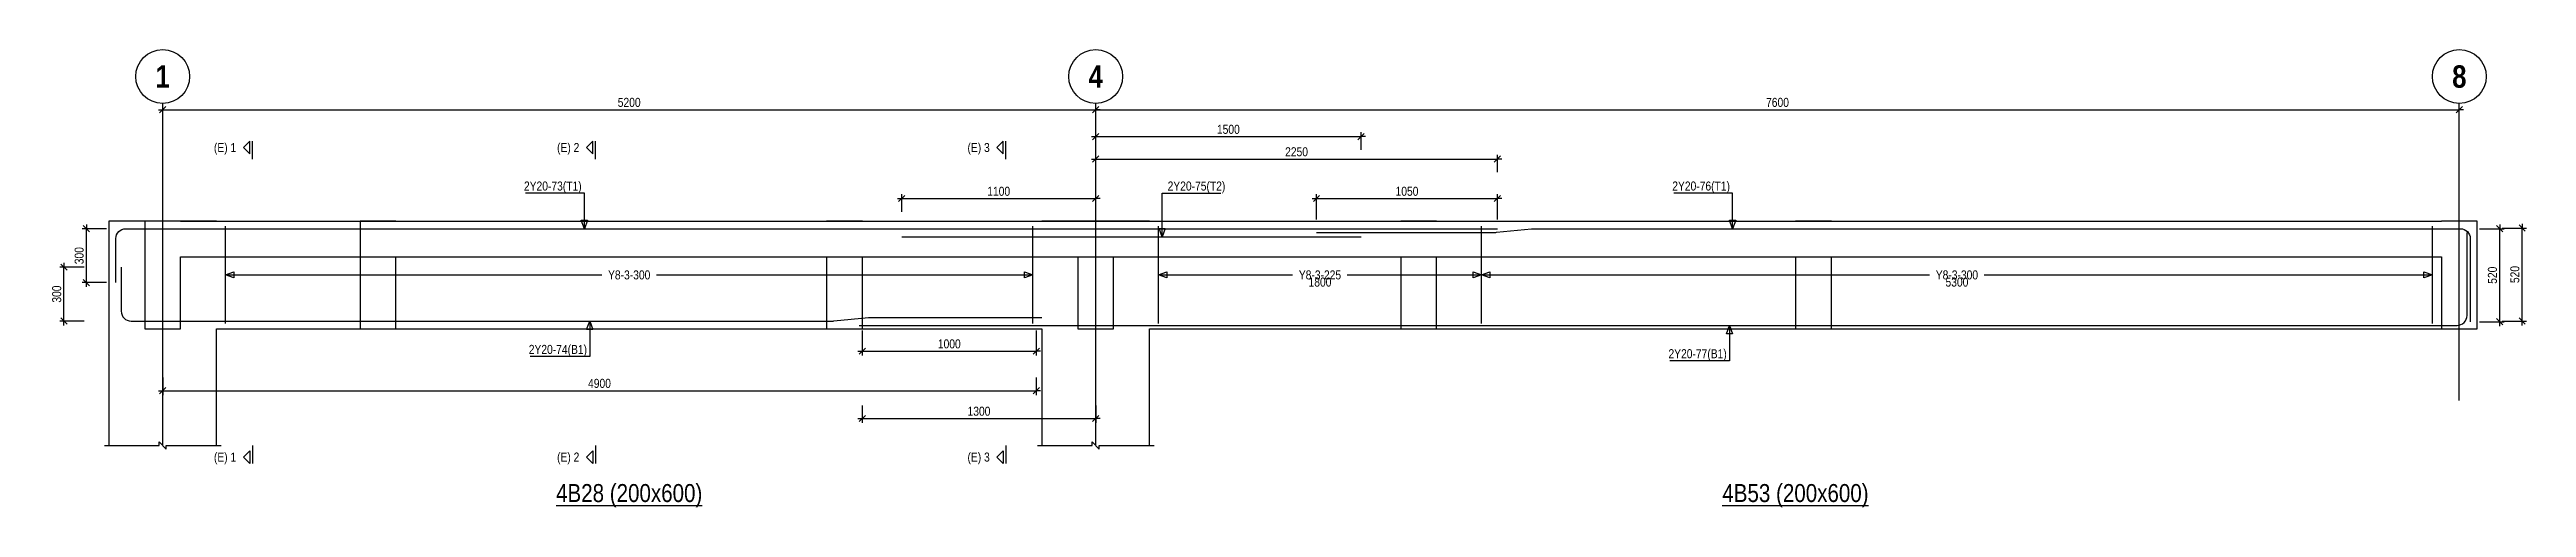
# Model space of a CAD drawing. Extents: x 0 to 206258, y -403073 to 0.
# Drawn here: x 49866 to 77475, y -309464 to -304364 of the extents above; entities that cross this region are included whole.
import ezdxf
from ezdxf.enums import TextEntityAlignment as Align
from ezdxf.lldxf.tags import DXFTag

# ---------------------------------------------------------------- set-up
doc = ezdxf.new("R2010")
doc.units = 0
doc.header["$LTSCALE"] = 1000
for name, color, linetype in [('Axis Circle(Dir 2)', 150, 'Continuous'), ('Axis Label(Dir 1)', 7, 'Continuous'), ('Axis Line(Dir 2)', 150, 'CENTER2'), ('Break Line', 5, 'Continuous'), ('Dimension Line', 5, 'Continuous'), ('Dimension Text', 5, 'Continuous'), ('Front Elevation Line', 40, 'Continuous'), ('Leader Line', 5, 'Continuous'), ('Link Line', 3, 'Continuous'), ('Rebar Label', 6, 'Continuous'), ('Rebar Line', 7, 'Continuous'), ('Section Label', 1, 'Continuous'), ('Section Line', 1, 'Continuous'), ('Top Rebar Label', 6, 'Continuous'), ('Top Rebar Line', 7, 'Continuous')]:
    doc.layers.add(name, color=color, linetype=linetype)
for name, color, linetype, true_color in [('Back Elevation Line', 191, 'HIDDEN2', 0xd4aaff), ('Beam Label(D)', 94, 'Continuous', 0x008100), ('Beam Line(D)', 112, 'Continuous', 0x00bd5e), ('Link Label', 94, 'Continuous', 0x008100)]:
    doc.layers.add(name, color=color, linetype=linetype, true_color=true_color)
doc.styles.add('Axis Label(Dir 1)', font='ARIALNB.TTF', dxfattribs={"height": 250})
doc.styles.add('Beam Label(D)', font='ARIALN.TTF', dxfattribs={"height": 200})
doc.styles.add('Dimension Text', font='ARIALN.TTF', dxfattribs={"height": 100})
doc.styles.add('Link Label', font='ARIALN.TTF', dxfattribs={"height": 100})
doc.styles.add('Rebar Label', font='ARIALN.TTF', dxfattribs={"height": 100})
doc.styles.add('Section Label', font='ARIALN.TTF', dxfattribs={"height": 100})
doc.styles.add('Top Rebar Label', font='ARIALN.TTF', dxfattribs={"height": 100})
tags = doc.linetypes.add('CENTER2', pattern=[1.125, 0.75, -0.125, 0.125, -0.125]).pattern_tags.tags
tags[10:11] = [DXFTag(74, 4), DXFTag(75, 0), DXFTag(340, '0'), DXFTag(46, 0.0), DXFTag(50, 0.0), DXFTag(44, 0.0), DXFTag(45, 0.0)]
tags[8:9] = [DXFTag(74, 4), DXFTag(75, 0), DXFTag(340, '0'), DXFTag(46, 0.0), DXFTag(50, 0.0), DXFTag(44, 0.0), DXFTag(45, 0.0)]
tags[6:7] = [DXFTag(74, 4), DXFTag(75, 0), DXFTag(340, '0'), DXFTag(46, 0.0), DXFTag(50, 0.0), DXFTag(44, 0.0), DXFTag(45, 0.0)]
tags[4:5] = [DXFTag(74, 4), DXFTag(75, 0), DXFTag(340, '0'), DXFTag(46, 0.0), DXFTag(50, 0.0), DXFTag(44, 0.0), DXFTag(45, 0.0)]
tags = doc.linetypes.add('HIDDEN2', pattern=[0.1875, 0.125, -0.0625]).pattern_tags.tags
tags[6:7] = [DXFTag(74, 4), DXFTag(75, 0), DXFTag(340, '0'), DXFTag(46, 0.0), DXFTag(50, 0.0), DXFTag(44, 0.0), DXFTag(45, 0.0)]
tags[4:5] = [DXFTag(74, 4), DXFTag(75, 0), DXFTag(340, '0'), DXFTag(46, 0.0), DXFTag(50, 0.0), DXFTag(44, 0.0), DXFTag(45, 0.0)]
doc.dimstyles.new('BEAM', dxfattribs={"dimtxt": 100, "dimasz": 30, "dimexe": 48.3, "dimexo": 103.5, "dimgap": 30, "dimtad": 1, "dimtoh": 1, "dimdec": 1, "dimlfac": 0.5, "dimdsep": 46, "dimtxsty": 'Dimension Text', "dimblk": 'PCDIM_TICK', "dimcen": 0.09, "dimclrd": 5, "dimclre": 5, "dimclrt": 5, "dimadec": 1, "dimazin": 0, "dimtp": 1, "dimtm": 1, "dimtfac": 1, "dimtdec": 4, "dimtofl": 0, "dimtmove": 0, "dimatfit": 3, "dimfxl": 1, "dimtolj": 1, "dimtzin": 0, "dimarcsym": 0})

msp = doc.modelspace()

# ---------------------------------------------------------------- texts
at = {"layer": 'Axis Label(Dir 1)', "transparency": 33554687, "style": 'Axis Label(Dir 1)'}
for s, p in [('1', (51127.055, -304664.284)), ('4', (61527.055, -304664.284)), ('8', (76727.055, -304664.284))]:
    msp.add_text(s, height=250, dxfattribs=at).set_placement(p, align=Align.MIDDLE_CENTER)
at = {"layer": 'Beam Label(D)', "transparency": 33554687, "style": 'Beam Label(D)'}
for s, p in [('%%U4B28 (200x600)', (56327.055, -309204.284)), ('%%U4B53 (200x600)', (69327.055, -309204.284))]:
    msp.add_text(s, height=200, dxfattribs=at).set_placement(p, align=Align.TOP_CENTER)
at = {"layer": 'Dimension Text', "transparency": 33554687, "style": 'Dimension Text'}
for s, p in [('1800', (64027.055, -306904.284)), ('5300', (71127.054, -306904.284))]:
    msp.add_text(s, height=100, dxfattribs=at).set_placement(p, align=Align.TOP_CENTER)
at = {"layer": 'Link Label', "transparency": 33554687, "style": 'Link Label'}
for s, p in [('Y8-3-300', (56327.055, -306874.284)), ('Y8-3-225', (64027.055, -306874.284)), ('Y8-3-300', (71127.054, -306874.284))]:
    msp.add_text(s, height=100, dxfattribs=at).set_placement(p, align=Align.MIDDLE_CENTER)
at = {"layer": 'Rebar Label', "transparency": 33554687, "style": 'Rebar Label'}
for s, p in [(' 2Y20-74(B1)', (55857.055, -307754.284)), (' 2Y20-77(B1)', (68561.147, -307802.353))]:
    msp.add_text(s, height=100, dxfattribs=at).set_placement(p, align=Align.RIGHT)
at = {"layer": 'Section Label', "transparency": 33554687, "style": 'Section Label'}
for s, p in [('(E) 1', (51946.344, -305454.994)), ('(E) 2', (55771.344, -305454.994)), ('(E) 3', (60346.344, -305454.994)), ('(E) 1', (51946.344, -308903.573)), ('(E) 2', (55771.344, -308903.573)), ('(E) 3', (60346.344, -308903.573))]:
    msp.add_text(s, height=100, dxfattribs=at).set_placement(p, align=Align.MIDDLE_RIGHT)
at = {"layer": 'Top Rebar Label', "transparency": 33554687, "style": 'Top Rebar Label'}
for s, p in [(' 2Y20-73(T1)', (55797.055, -305934.284)), (' 2Y20-76(T1)', (68597.055, -305934.284))]:
    msp.add_text(s, height=100, dxfattribs=at).set_placement(p, align=Align.RIGHT)
msp.add_text(' 2Y20-75(T2)', height=100, dxfattribs=at).set_placement((62297.055, -305934.284))

# ---------------------------------------------------------------- blocks, each defined once
blk = doc.blocks.new('PCDIM_TICK')
at = {"layer": 'Dimension Line', "color": 0, "transparency": 33554687}
for p, q in [((1.15, 1.15), (-1.15, -1.15)), ((1.61, 0), (0, 0))]:
    blk.add_line(p, q, dxfattribs=at)
blk = doc.blocks.new('*U3784')
at = {"layer": 'Dimension Line', "color": 5, "true_color": 0x0000ff, "transparency": 16777216}
for p, q in [((58925, -307492), (58925, -307773)), ((60865, -307492), (60865, -307773)), ((58925, -307724), (60865, -307724))]:
    blk.add_line(p, q, dxfattribs=at)
at = {"layer": 'Dimension Line', "color": 5, "true_color": 0x0000ff, "transparency": 16777216, "xscale": 30, "yscale": 30, "rotation": 180.0000000000004}
blk.add_blockref('PCDIM_TICK', (58925, -307724), dxfattribs=at)
at = {"layer": 'Dimension Line', "color": 5, "true_color": 0x0000ff, "transparency": 16777216, "xscale": 30, "yscale": 30}
blk.add_blockref('PCDIM_TICK', (60865, -307724), dxfattribs=at)
at = {"layer": 'Dimension Line', "color": 5, "true_color": 0x0000ff, "transparency": 16777216, "insert": (59895, -307694), "char_height": 100, "width": 238.4, "attachment_point": 8, "style": 'Dimension Text'}
blk.add_mtext('1000', dxfattribs=at)
blk = doc.blocks.new('*U3785')
at = {"layer": 'Dimension Line', "color": 5, "true_color": 0x0000ff, "transparency": 16777216}
for p, q in [((51127, -308018), (51127, -308213)), ((60865, -308018), (60865, -308213)), ((51127, -308164), (60865, -308164))]:
    blk.add_line(p, q, dxfattribs=at)
at = {"layer": 'Dimension Line', "color": 5, "true_color": 0x0000ff, "transparency": 16777216, "xscale": 30, "yscale": 30, "rotation": 180.0000000000004}
blk.add_blockref('PCDIM_TICK', (51127, -308164), dxfattribs=at)
at = {"layer": 'Dimension Line', "color": 5, "true_color": 0x0000ff, "transparency": 16777216, "xscale": 30, "yscale": 30}
blk.add_blockref('PCDIM_TICK', (60865, -308164), dxfattribs=at)
at = {"layer": 'Dimension Line', "color": 5, "true_color": 0x0000ff, "transparency": 16777216, "insert": (55996, -308134), "char_height": 100, "width": 249.2, "attachment_point": 8, "style": 'Dimension Text'}
blk.add_mtext('4900', dxfattribs=at)
blk = doc.blocks.new('*U3786')
at = {"layer": 'Dimension Line', "color": 5, "true_color": 0x0000ff, "transparency": 16777216}
for p, q in [((59365, -306171), (59365, -305976)), ((59365, -306024), (61527, -306024)), ((61527, -306171), (61527, -305976))]:
    blk.add_line(p, q, dxfattribs=at)
at = {"layer": 'Dimension Line', "color": 5, "true_color": 0x0000ff, "transparency": 16777216, "xscale": 30, "yscale": 30, "rotation": 180.0000000000004}
blk.add_blockref('PCDIM_TICK', (59365, -306024), dxfattribs=at)
at = {"layer": 'Dimension Line', "color": 5, "true_color": 0x0000ff, "transparency": 16777216, "xscale": 30, "yscale": 30}
blk.add_blockref('PCDIM_TICK', (61527, -306024), dxfattribs=at)
at = {"layer": 'Dimension Line', "color": 5, "true_color": 0x0000ff, "transparency": 16777216, "insert": (60446, -305994), "char_height": 100, "width": 238.4, "attachment_point": 8, "style": 'Dimension Text'}
blk.add_mtext('1100', dxfattribs=at)
blk = doc.blocks.new('*U3787')
at = {"layer": 'Dimension Line', "color": 5, "true_color": 0x0000ff, "transparency": 16777216}
for p, q in [((58925, -308328), (58925, -308523)), ((61527, -308328), (61527, -308523)), ((58925, -308474), (61527, -308474))]:
    blk.add_line(p, q, dxfattribs=at)
at = {"layer": 'Dimension Line', "color": 5, "true_color": 0x0000ff, "transparency": 16777216, "xscale": 30, "yscale": 30, "rotation": 180.0000000000004}
blk.add_blockref('PCDIM_TICK', (58925, -308474), dxfattribs=at)
at = {"layer": 'Dimension Line', "color": 5, "true_color": 0x0000ff, "transparency": 16777216, "xscale": 30, "yscale": 30}
blk.add_blockref('PCDIM_TICK', (61527, -308474), dxfattribs=at)
at = {"layer": 'Dimension Line', "color": 5, "true_color": 0x0000ff, "transparency": 16777216, "insert": (60226, -308444), "char_height": 100, "width": 238.4, "attachment_point": 8, "style": 'Dimension Text'}
blk.add_mtext('1300', dxfattribs=at)
blk = doc.blocks.new('*U3788')
at = {"layer": 'Dimension Line', "color": 5, "true_color": 0x0000ff, "transparency": 16777216}
for p, q in [((50502, -306360), (50229, -306360)), ((50277, -306960), (50277, -306360)), ((50502, -306960), (50229, -306960))]:
    blk.add_line(p, q, dxfattribs=at)
at = {"layer": 'Dimension Line', "color": 5, "true_color": 0x0000ff, "transparency": 16777216, "xscale": 30, "yscale": 30}
for p, rotation in [((50277, -306360), 89.99999999999447), ((50277, -306960), 269.9999999999834)]:
    blk.add_blockref('PCDIM_TICK', p, dxfattribs=dict(at, rotation=rotation))
at = {"layer": 'Dimension Line', "color": 5, "true_color": 0x0000ff, "transparency": 16777216, "insert": (50247, -306660), "char_height": 100, "width": 181.5, "attachment_point": 8, "rotation": 90, "style": 'Dimension Text'}
blk.add_mtext('300', dxfattribs=at)
blk = doc.blocks.new('*U3789')
at = {"layer": 'Dimension Line', "color": 5, "true_color": 0x0000ff, "transparency": 16777216}
for p, q in [((50252, -306788), (49979, -306788)), ((50027, -307388), (50027, -306788)), ((50252, -307388), (49979, -307388))]:
    blk.add_line(p, q, dxfattribs=at)
at = {"layer": 'Dimension Line', "color": 5, "true_color": 0x0000ff, "transparency": 16777216, "xscale": 30, "yscale": 30}
for p, rotation in [((50027, -306788), 89.99999999999447), ((50027, -307388), 269.9999999999834)]:
    blk.add_blockref('PCDIM_TICK', p, dxfattribs=dict(at, rotation=rotation))
at = {"layer": 'Dimension Line', "color": 5, "true_color": 0x0000ff, "transparency": 16777216, "insert": (49997, -307088), "char_height": 100, "width": 181.5, "attachment_point": 8, "rotation": 90, "style": 'Dimension Text'}
blk.add_mtext('300', dxfattribs=at)
blk = doc.blocks.new('*U3790')
at = {"layer": 'Dimension Line', "color": 5, "true_color": 0x0000ff, "transparency": 16777216}
for p, q in [((51127, -305181), (51127, -304986)), ((51127, -305034), (61527, -305034)), ((61527, -305181), (61527, -304986))]:
    blk.add_line(p, q, dxfattribs=at)
at = {"layer": 'Dimension Line', "color": 5, "true_color": 0x0000ff, "transparency": 16777216, "xscale": 30, "yscale": 30, "rotation": 180.0000000000004}
blk.add_blockref('PCDIM_TICK', (51127, -305034), dxfattribs=at)
at = {"layer": 'Dimension Line', "color": 5, "true_color": 0x0000ff, "transparency": 16777216, "xscale": 30, "yscale": 30}
blk.add_blockref('PCDIM_TICK', (61527, -305034), dxfattribs=at)
at = {"layer": 'Dimension Line', "color": 5, "true_color": 0x0000ff, "transparency": 16777216, "insert": (56327, -305004), "char_height": 100, "width": 245.98, "attachment_point": 8, "style": 'Dimension Text'}
blk.add_mtext('5200', dxfattribs=at)
blk = doc.blocks.new('*U3802')
at = {"layer": 'Dimension Line', "color": 5, "true_color": 0x0000ff, "transparency": 16777216}
for p, q in [((63989, -306257), (63989, -305976)), ((63989, -306024), (66005, -306024)), ((66005, -306257), (66005, -305976))]:
    blk.add_line(p, q, dxfattribs=at)
at = {"layer": 'Dimension Line', "color": 5, "true_color": 0x0000ff, "transparency": 16777216, "xscale": 30, "yscale": 30, "rotation": 180.0000000000004}
blk.add_blockref('PCDIM_TICK', (63989, -306024), dxfattribs=at)
at = {"layer": 'Dimension Line', "color": 5, "true_color": 0x0000ff, "transparency": 16777216, "xscale": 30, "yscale": 30}
blk.add_blockref('PCDIM_TICK', (66005, -306024), dxfattribs=at)
at = {"layer": 'Dimension Line', "color": 5, "true_color": 0x0000ff, "transparency": 16777216, "insert": (64997, -305994), "char_height": 100, "width": 238.4, "attachment_point": 8, "style": 'Dimension Text'}
blk.add_mtext('1050', dxfattribs=at)
blk = doc.blocks.new('*U3803')
at = {"layer": 'Dimension Line', "color": 5, "true_color": 0x0000ff, "transparency": 16777216}
for p, q in [((61527, -305731), (61527, -305536)), ((61527, -305584), (66005, -305584)), ((66005, -305731), (66005, -305536))]:
    blk.add_line(p, q, dxfattribs=at)
at = {"layer": 'Dimension Line', "color": 5, "true_color": 0x0000ff, "transparency": 16777216, "xscale": 30, "yscale": 30, "rotation": 180.0000000000004}
blk.add_blockref('PCDIM_TICK', (61527, -305584), dxfattribs=at)
at = {"layer": 'Dimension Line', "color": 5, "true_color": 0x0000ff, "transparency": 16777216, "xscale": 30, "yscale": 30}
blk.add_blockref('PCDIM_TICK', (66005, -305584), dxfattribs=at)
at = {"layer": 'Dimension Line', "color": 5, "true_color": 0x0000ff, "transparency": 16777216, "insert": (63766, -305554), "char_height": 100, "width": 247.25, "attachment_point": 8, "style": 'Dimension Text'}
blk.add_mtext('2250', dxfattribs=at)
blk = doc.blocks.new('*U3804')
at = {"layer": 'Dimension Line', "color": 5, "true_color": 0x0000ff, "transparency": 16777216}
for p, q in [((61527, -305481), (61527, -305286)), ((61527, -305334), (64485, -305334)), ((64485, -305481), (64485, -305286))]:
    blk.add_line(p, q, dxfattribs=at)
at = {"layer": 'Dimension Line', "color": 5, "true_color": 0x0000ff, "transparency": 16777216, "xscale": 30, "yscale": 30, "rotation": 180.0000000000004}
blk.add_blockref('PCDIM_TICK', (61527, -305334), dxfattribs=at)
at = {"layer": 'Dimension Line', "color": 5, "true_color": 0x0000ff, "transparency": 16777216, "xscale": 30, "yscale": 30}
blk.add_blockref('PCDIM_TICK', (64485, -305334), dxfattribs=at)
at = {"layer": 'Dimension Line', "color": 5, "true_color": 0x0000ff, "transparency": 16777216, "insert": (63006, -305304), "char_height": 100, "width": 238.4, "attachment_point": 8, "style": 'Dimension Text'}
blk.add_mtext('1500', dxfattribs=at)
blk = doc.blocks.new('*U3805')
at = {"layer": 'Dimension Line', "color": 5, "true_color": 0x0000ff, "transparency": 16777216}
for p, q in [((76953, -306360), (77225, -306360)), ((77177, -307396), (77177, -306360)), ((76953, -307396), (77225, -307396))]:
    blk.add_line(p, q, dxfattribs=at)
at = {"layer": 'Dimension Line', "color": 5, "true_color": 0x0000ff, "transparency": 16777216, "xscale": 30, "yscale": 30}
for p, rotation in [((77177, -306360), 89.99999999999447), ((77177, -307396), 269.9999999999834)]:
    blk.add_blockref('PCDIM_TICK', p, dxfattribs=dict(at, rotation=rotation))
at = {"layer": 'Dimension Line', "color": 5, "true_color": 0x0000ff, "transparency": 16777216, "insert": (77147, -306878), "char_height": 100, "width": 181.5, "attachment_point": 8, "rotation": 90, "style": 'Dimension Text'}
blk.add_mtext('520', dxfattribs=at)
blk = doc.blocks.new('*U3806')
at = {"layer": 'Dimension Line', "color": 5, "true_color": 0x0000ff, "transparency": 16777216}
for p, q in [((77203, -306352), (77475, -306352)), ((77427, -307388), (77427, -306352)), ((77203, -307388), (77475, -307388))]:
    blk.add_line(p, q, dxfattribs=at)
at = {"layer": 'Dimension Line', "color": 5, "true_color": 0x0000ff, "transparency": 16777216, "xscale": 30, "yscale": 30}
for p, rotation in [((77427, -306352), 89.99999999999447), ((77427, -307388), 269.9999999999834)]:
    blk.add_blockref('PCDIM_TICK', p, dxfattribs=dict(at, rotation=rotation))
at = {"layer": 'Dimension Line', "color": 5, "true_color": 0x0000ff, "transparency": 16777216, "insert": (77397, -306870), "char_height": 100, "width": 181.5, "attachment_point": 8, "rotation": 90, "style": 'Dimension Text'}
blk.add_mtext('520', dxfattribs=at)
blk = doc.blocks.new('*U3807')
at = {"layer": 'Dimension Line', "color": 5, "true_color": 0x0000ff, "transparency": 16777216}
for p, q in [((61527, -305181), (61527, -304986)), ((61527, -305034), (76727, -305034)), ((76727, -305181), (76727, -304986))]:
    blk.add_line(p, q, dxfattribs=at)
at = {"layer": 'Dimension Line', "color": 5, "true_color": 0x0000ff, "transparency": 16777216, "xscale": 30, "yscale": 30, "rotation": 180.0000000000004}
blk.add_blockref('PCDIM_TICK', (61527, -305034), dxfattribs=at)
at = {"layer": 'Dimension Line', "color": 5, "true_color": 0x0000ff, "transparency": 16777216, "xscale": 30, "yscale": 30}
blk.add_blockref('PCDIM_TICK', (76727, -305034), dxfattribs=at)
at = {"layer": 'Dimension Line', "color": 5, "true_color": 0x0000ff, "transparency": 16777216, "insert": (69127, -305004), "char_height": 100, "width": 245.31, "attachment_point": 8, "style": 'Dimension Text'}
blk.add_mtext('7600', dxfattribs=at)

# ---------------------------------------------------------------- dimensions: what is measured, and where the dimension line sits
at = {"layer": 'Dimension Line', "transparency": 33554687}
for base, p1, p2, text, picture, middle in [((56327.055, -305034.284), (51127.055, -305284.284), (61527.055, -305284.284), '5200', '*U3790', (56327.055, -305034.284)), ((69127.055, -305034.284), (61527.055, -305284.284), (76727.055, -305284.284), '7600', '*U3807', (69127.055, -305034.284)), ((63006.055, -305334.284), (61527.054, -305584.284), (64485.055, -305584.284), '1500', '*U3804', (63006.055, -305334.284)), ((63766.055, -305584.284), (61527.054, -305834.284), (66005.055, -305834.284), '2250', '*U3803', (63766.055, -305584.284)), ((60446.055, -306024.284), (59365.055, -306274.284), (61527.054, -306274.284), '1100', '*U3786', (60446.055, -306024.284)), ((64997.055, -306024.284), (63989.055, -306360.284), (66005.055, -306360.284), '1050', '*U3802', (64997.055, -306024.284)), ((59895.055, -307724.284), (58925.055, -307388.284), (60865.055, -307388.284), '1000', '*U3784', (59895.055, -307724.284)), ((55996.055, -308164.284), (51127.055, -307914.284), (60865.055, -307914.284), '4900', '*U3785', (55996.055, -308164.284)), ((60226.055, -308474.284), (58925.055, -308224.284), (61527.054, -308224.284), '1300', '*U3787', (60226.055, -308474.284))]:
    dim = msp.add_linear_dim(base=base, p1=p1, p2=p2, text=text, dimstyle='BEAM', override={"dimscale": 1, "dimtxt": 100, "dimasz": 30, "dimexe": 48.3, "dimexo": 103.5, "dimgap": 30, "dimtad": 1, "dimtih": 0, "dimdec": 1, "dimlfac": 0.5, "dimzin": 8, "dimlunit": 2, "dimpost": '', "dimtxsty": 'Dimension Text', "dimblk": 'PCDIM_TICK', "dimse1": 0, "dimse2": 0, "dimsd2": 0, "dimclrd": 5, "dimclre": 5, "dimclrt": 5, "dimaunit": 0, "dimadec": 1, "dimazin": 0, "dimtol": 0, "dimtp": 1, "dimtm": 1, "dimtmove": 0}, dxfattribs=at)
    dim.commit()
    dim.dimension.update_dxf_attribs({"geometry": picture, "text_midpoint": middle})
for base, p1, p2, angle, text, picture, middle in [((50277.055, -306660.284), (50605.055, -306960.284), (50605.055, -306360.284), 90, '300', '*U3788', (50277.055, -306660.284)), ((77177.055, -306878.284), (76849.055, -307396.284), (76849.055, -306360.284), 90, '520', '*U3805', (77177.055, -306878.284)), ((77427.055, -306870.283), (77099.055, -307388.283), (77099.054, -306352.283), 90.0000489, '520', '*U3806', (77427.055, -306870.283)), ((50027.055, -307088.284), (50355.055, -307388.284), (50355.055, -306788.284), 90, '300', '*U3789', (50027.055, -307088.284))]:
    dim = msp.add_linear_dim(base=base, p1=p1, p2=p2, angle=angle, text=text, dimstyle='BEAM', override={"dimscale": 1, "dimtxt": 100, "dimasz": 30, "dimexe": 48.3, "dimexo": 103.5, "dimgap": 30, "dimtad": 1, "dimtih": 0, "dimdec": 1, "dimlfac": 0.5, "dimzin": 8, "dimlunit": 2, "dimpost": '', "dimtxsty": 'Dimension Text', "dimblk": 'PCDIM_TICK', "dimse1": 0, "dimse2": 0, "dimsd2": 0, "dimclrd": 5, "dimclre": 5, "dimclrt": 5, "dimaunit": 0, "dimadec": 1, "dimazin": 0, "dimtol": 0, "dimtp": 1, "dimtm": 1, "dimtmove": 0}, dxfattribs=at)
    dim.commit()
    dim.dimension.update_dxf_attribs({"geometry": picture, "text_midpoint": middle})

# ---------------------------------------------------------------- linework, layer by layer
at = {"layer": 'Axis Circle(Dir 2)', "transparency": 33554687}
for centre in [(51127.055, -304664.284), (61527.055, -304664.284), (76727.055, -304664.284)]:
    msp.add_circle(centre, 300, dxfattribs=at)
at = {"layer": 'Axis Line(Dir 2)', "transparency": 33554687}
for points in [[(51127.055, -308774.284), (51127.055, -304964.284)], [(61527.055, -308774.284), (61527.055, -304964.284)], [(76727.055, -308274.284), (76727.055, -304964.284)]]:
    msp.add_lwpolyline(points, dxfattribs=at)
at = {"layer": 'Back Elevation Line', "transparency": 33554687}
for points in [[(53727.055, -306274.284), (53327.055, -306274.284)], [(53327.055, -306274.284), (53327.055, -307474.284)], [(53727.055, -306274.284), (58527.055, -306274.284)], [(58927.055, -306274.284), (58527.055, -306274.284)], [(58927.055, -306274.284), (64927.055, -306274.284)], [(65327.055, -306274.284), (64927.055, -306274.284)], [(65327.055, -306274.284), (76527.055, -306274.284)], [(76927.055, -306274.284), (76527.055, -306274.284)], [(76927.055, -307474.284), (76927.055, -306274.284)], [(53727.055, -307474.284), (53727.055, -306674.284)], [(53727.055, -306674.284), (58527.055, -306674.284)], [(58527.055, -306674.284), (58527.055, -307474.284)], [(58927.055, -307474.284), (58927.055, -306674.284)], [(58927.055, -306674.284), (64927.055, -306674.284)], [(64927.055, -306674.284), (64927.055, -307474.284)], [(65327.055, -307474.284), (65327.055, -306674.284)], [(65327.055, -306674.284), (76527.055, -306674.284)], [(76527.054, -306674.284), (76527.055, -307474.284)], [(53327.055, -307474.284), (53727.055, -307474.284)], [(58527.055, -307474.284), (58927.055, -307474.284)], [(64927.055, -307474.284), (65327.055, -307474.284)], [(76527.055, -307474.284), (76927.055, -307474.284)]]:
    msp.add_lwpolyline(points, dxfattribs=at)
at = {"layer": 'Beam Line(D)', "transparency": 33554687}
for points in [[(50527.055, -306274.284), (50527.055, -308774.284)], [(51727.055, -306274.284), (50527.055, -306274.284)], [(51727.055, -306274.284), (60927.055, -306274.284)], [(62127.055, -306274.284), (60927.055, -306274.284)], [(62127.055, -306274.284), (76527.055, -306274.284)], [(76927.055, -306274.284), (76527.055, -306274.284)], [(76927.055, -307474.284), (76927.055, -306274.284)], [(51727.055, -308774.284), (51727.055, -307474.284)], [(51727.055, -307474.284), (60927.055, -307474.284)], [(60927.055, -307474.284), (60927.055, -308774.284)], [(62127.055, -308774.284), (62127.055, -307474.284)], [(62127.055, -307474.284), (76527.055, -307474.284)], [(76527.055, -307474.284), (76927.055, -307474.284)]]:
    msp.add_lwpolyline(points, dxfattribs=at)
at = {"layer": 'Break Line', "transparency": 33554687}
for points in [[(50477.055, -308774.284), (51087.055, -308774.284), (51087.055, -308734.284), (51167.055, -308814.284), (51167.055, -308774.284), (51777.055, -308774.284)], [(60877.055, -308774.284), (61487.055, -308774.284), (61487.055, -308734.284), (61567.055, -308814.284), (61567.055, -308774.284), (62177.055, -308774.284)]]:
    msp.add_lwpolyline(points, dxfattribs=at)
at = {"layer": 'Front Elevation Line', "transparency": 33554687}
for points in [[(51327.055, -306274.284), (50927.055, -306274.284)], [(50927.055, -306274.284), (50927.055, -307474.284)], [(51327.055, -306274.284), (61327.055, -306274.284)], [(61727.055, -306274.284), (61327.055, -306274.284)], [(61727.055, -306274.284), (69327.055, -306274.284)], [(69727.055, -306274.284), (69327.055, -306274.284)], [(69727.055, -306274.284), (76527.055, -306274.284)], [(76927.055, -306274.284), (76527.055, -306274.284)], [(76927.055, -307474.284), (76927.055, -306274.284)], [(51327.055, -307474.284), (51327.055, -306674.284)], [(51327.055, -306674.284), (61327.055, -306674.284)], [(61327.055, -306674.284), (61327.055, -307474.284)], [(61727.055, -307474.284), (61727.055, -306674.284)], [(61727.055, -306674.284), (69327.055, -306674.284)], [(69327.056, -306674.284), (69327.055, -307474.284)], [(69727.055, -307474.284), (69727.055, -306674.284)], [(69727.055, -306674.284), (76527.055, -306674.284)], [(76527.054, -306674.284), (76527.055, -307474.284)], [(50927.055, -307474.284), (51327.055, -307474.284)], [(61327.055, -307474.284), (61727.055, -307474.284)], [(69327.055, -307474.284), (69727.055, -307474.284)], [(76527.055, -307474.284), (76927.055, -307474.284)]]:
    msp.add_lwpolyline(points, dxfattribs=at)
at = {"layer": 'Leader Line', "transparency": 33554687}
for points in [[(55827.054, -306360.284), (55827.055, -305964.284), (55172.063, -305964.284)], [(62267.055, -306450.284), (62267.055, -305964.284), (62922.046, -305964.284)], [(68627.055, -306360.284), (68627.055, -305964.284), (67972.064, -305964.284)], [(55792.852, -306266.314), (55861.257, -306266.314), (55827.054, -306360.284), (55792.852, -306266.314)], [(62232.853, -306356.314), (62301.257, -306356.314), (62267.055, -306450.284), (62232.853, -306356.314)], [(68592.853, -306266.314), (68661.257, -306266.314), (68627.055, -306360.284), (68592.853, -306266.314)], [(51827.055, -306874.284), (51921.024, -306840.082), (51921.024, -306908.486), (51827.055, -306874.284), (56022.411, -306874.284)], [(56631.699, -306874.284), (60827.055, -306874.284), (60733.085, -306908.486), (60733.085, -306840.082), (60827.055, -306874.284)], [(62227.055, -306874.284), (62321.024, -306840.082), (62321.024, -306908.486), (62227.055, -306874.284), (63722.411, -306874.284)], [(64331.699, -306874.284), (65827.055, -306874.284), (65733.085, -306908.486), (65733.085, -306840.082), (65827.055, -306874.284)], [(65827.055, -306874.284), (65921.024, -306840.082), (65921.024, -306908.486), (65827.055, -306874.284), (70822.41, -306874.284)], [(71431.698, -306874.284), (76427.054, -306874.284), (76333.085, -306908.486), (76333.085, -306840.082), (76427.054, -306874.284)], [(55887.054, -307388.284), (55887.055, -307784.284), (55224.381, -307784.284)], [(55921.257, -307482.253), (55852.852, -307482.253), (55887.054, -307388.284), (55921.257, -307482.253)], [(68591.147, -307436.353), (68591.147, -307832.353), (67928.474, -307832.353)], [(68625.349, -307530.322), (68556.945, -307530.322), (68591.147, -307436.353), (68625.349, -307530.322)]]:
    msp.add_lwpolyline(points, dxfattribs=at)
at = {"layer": 'Link Line', "transparency": 33554687}
for p, q in [((51827.055, -307416.284), (51827.055, -306332.284)), ((60827.055, -307416.284), (60827.055, -306332.284)), ((62227.055, -307416.284), (62227.055, -306332.284)), ((65827.055, -307416.284), (65827.055, -306332.284)), ((76427.054, -307416.284), (76427.054, -306332.284))]:
    msp.add_line(p, q, dxfattribs=at)
at = {"layer": 'Rebar Line', "transparency": 33554687}
for points in [[(58889.147, -307436.353), (76703.191, -307436.353, 0.414213813), (76813.147, -307326.397), (76813.146, -306400.353)], [(50665.055, -306788.284), (50665.055, -307278.328, 0.414213562), (50775.011, -307388.284), (58595.571, -307388.284, 0.024922321), (58606.512, -307387.738), (58995.598, -307348.829, -0.024922321), (59006.539, -307348.284), (60925.055, -307348.284)]]:
    msp.add_lwpolyline(points, format="xyb", dxfattribs=at)
at = {"layer": 'Section Line', "transparency": 33554687}
for points in [[(52097.055, -305384.284), (52026.344, -305454.994), (52097.055, -305525.705), (52097.055, -305384.284)], [(52127.055, -305584.284), (52127.055, -305384.284)], [(55922.055, -305384.284), (55851.344, -305454.994), (55922.055, -305525.705), (55922.055, -305384.284)], [(55952.055, -305584.284), (55952.055, -305384.284)], [(60497.054, -305384.284), (60426.344, -305454.994), (60497.054, -305525.705), (60497.054, -305384.284)], [(60527.054, -305584.284), (60527.054, -305384.284)], [(52097.055, -308974.284), (52097.055, -308974.284), (52026.344, -308903.573), (52097.055, -308832.862), (52097.055, -308974.284)], [(52127.055, -308774.284), (52127.055, -308974.284)], [(55922.055, -308974.284), (55922.055, -308974.284), (55851.344, -308903.573), (55922.055, -308832.862), (55922.055, -308974.284)], [(55952.055, -308774.284), (55952.055, -308974.284)], [(60497.054, -308974.284), (60497.054, -308974.284), (60426.344, -308903.573), (60497.054, -308832.862), (60497.054, -308974.284)], [(60527.054, -308774.284), (60527.054, -308974.284)]]:
    msp.add_lwpolyline(points, dxfattribs=at)
at = {"layer": 'Top Rebar Line', "transparency": 33554687}
for points in [[(50605.055, -306960.284), (50605.055, -306470.239, -0.414213562), (50715.011, -306360.284), (66005.055, -306360.284)], [(63989.055, -306400.284), (65983.571, -306400.284, 0.024922321), (65994.512, -306399.738), (66383.598, -306360.829, -0.024922321), (66394.539, -306360.284), (76739.099, -306360.284, -0.414213562), (76849.055, -306470.239), (76849.055, -307396.284)]]:
    msp.add_lwpolyline(points, format="xyb", dxfattribs=at)
msp.add_lwpolyline([(59365.055, -306450.284), (64485.055, -306450.284)], dxfattribs=at)

msp.set_redraw_order([(e.dxf.handle, doc.entitydb.next_handle()) for e in msp.query("TEXT MTEXT ATTDEF DIMENSION ARC_DIMENSION")])  # texts and dimensions are drawn at this point

doc.saveas('drawing.dxf')
